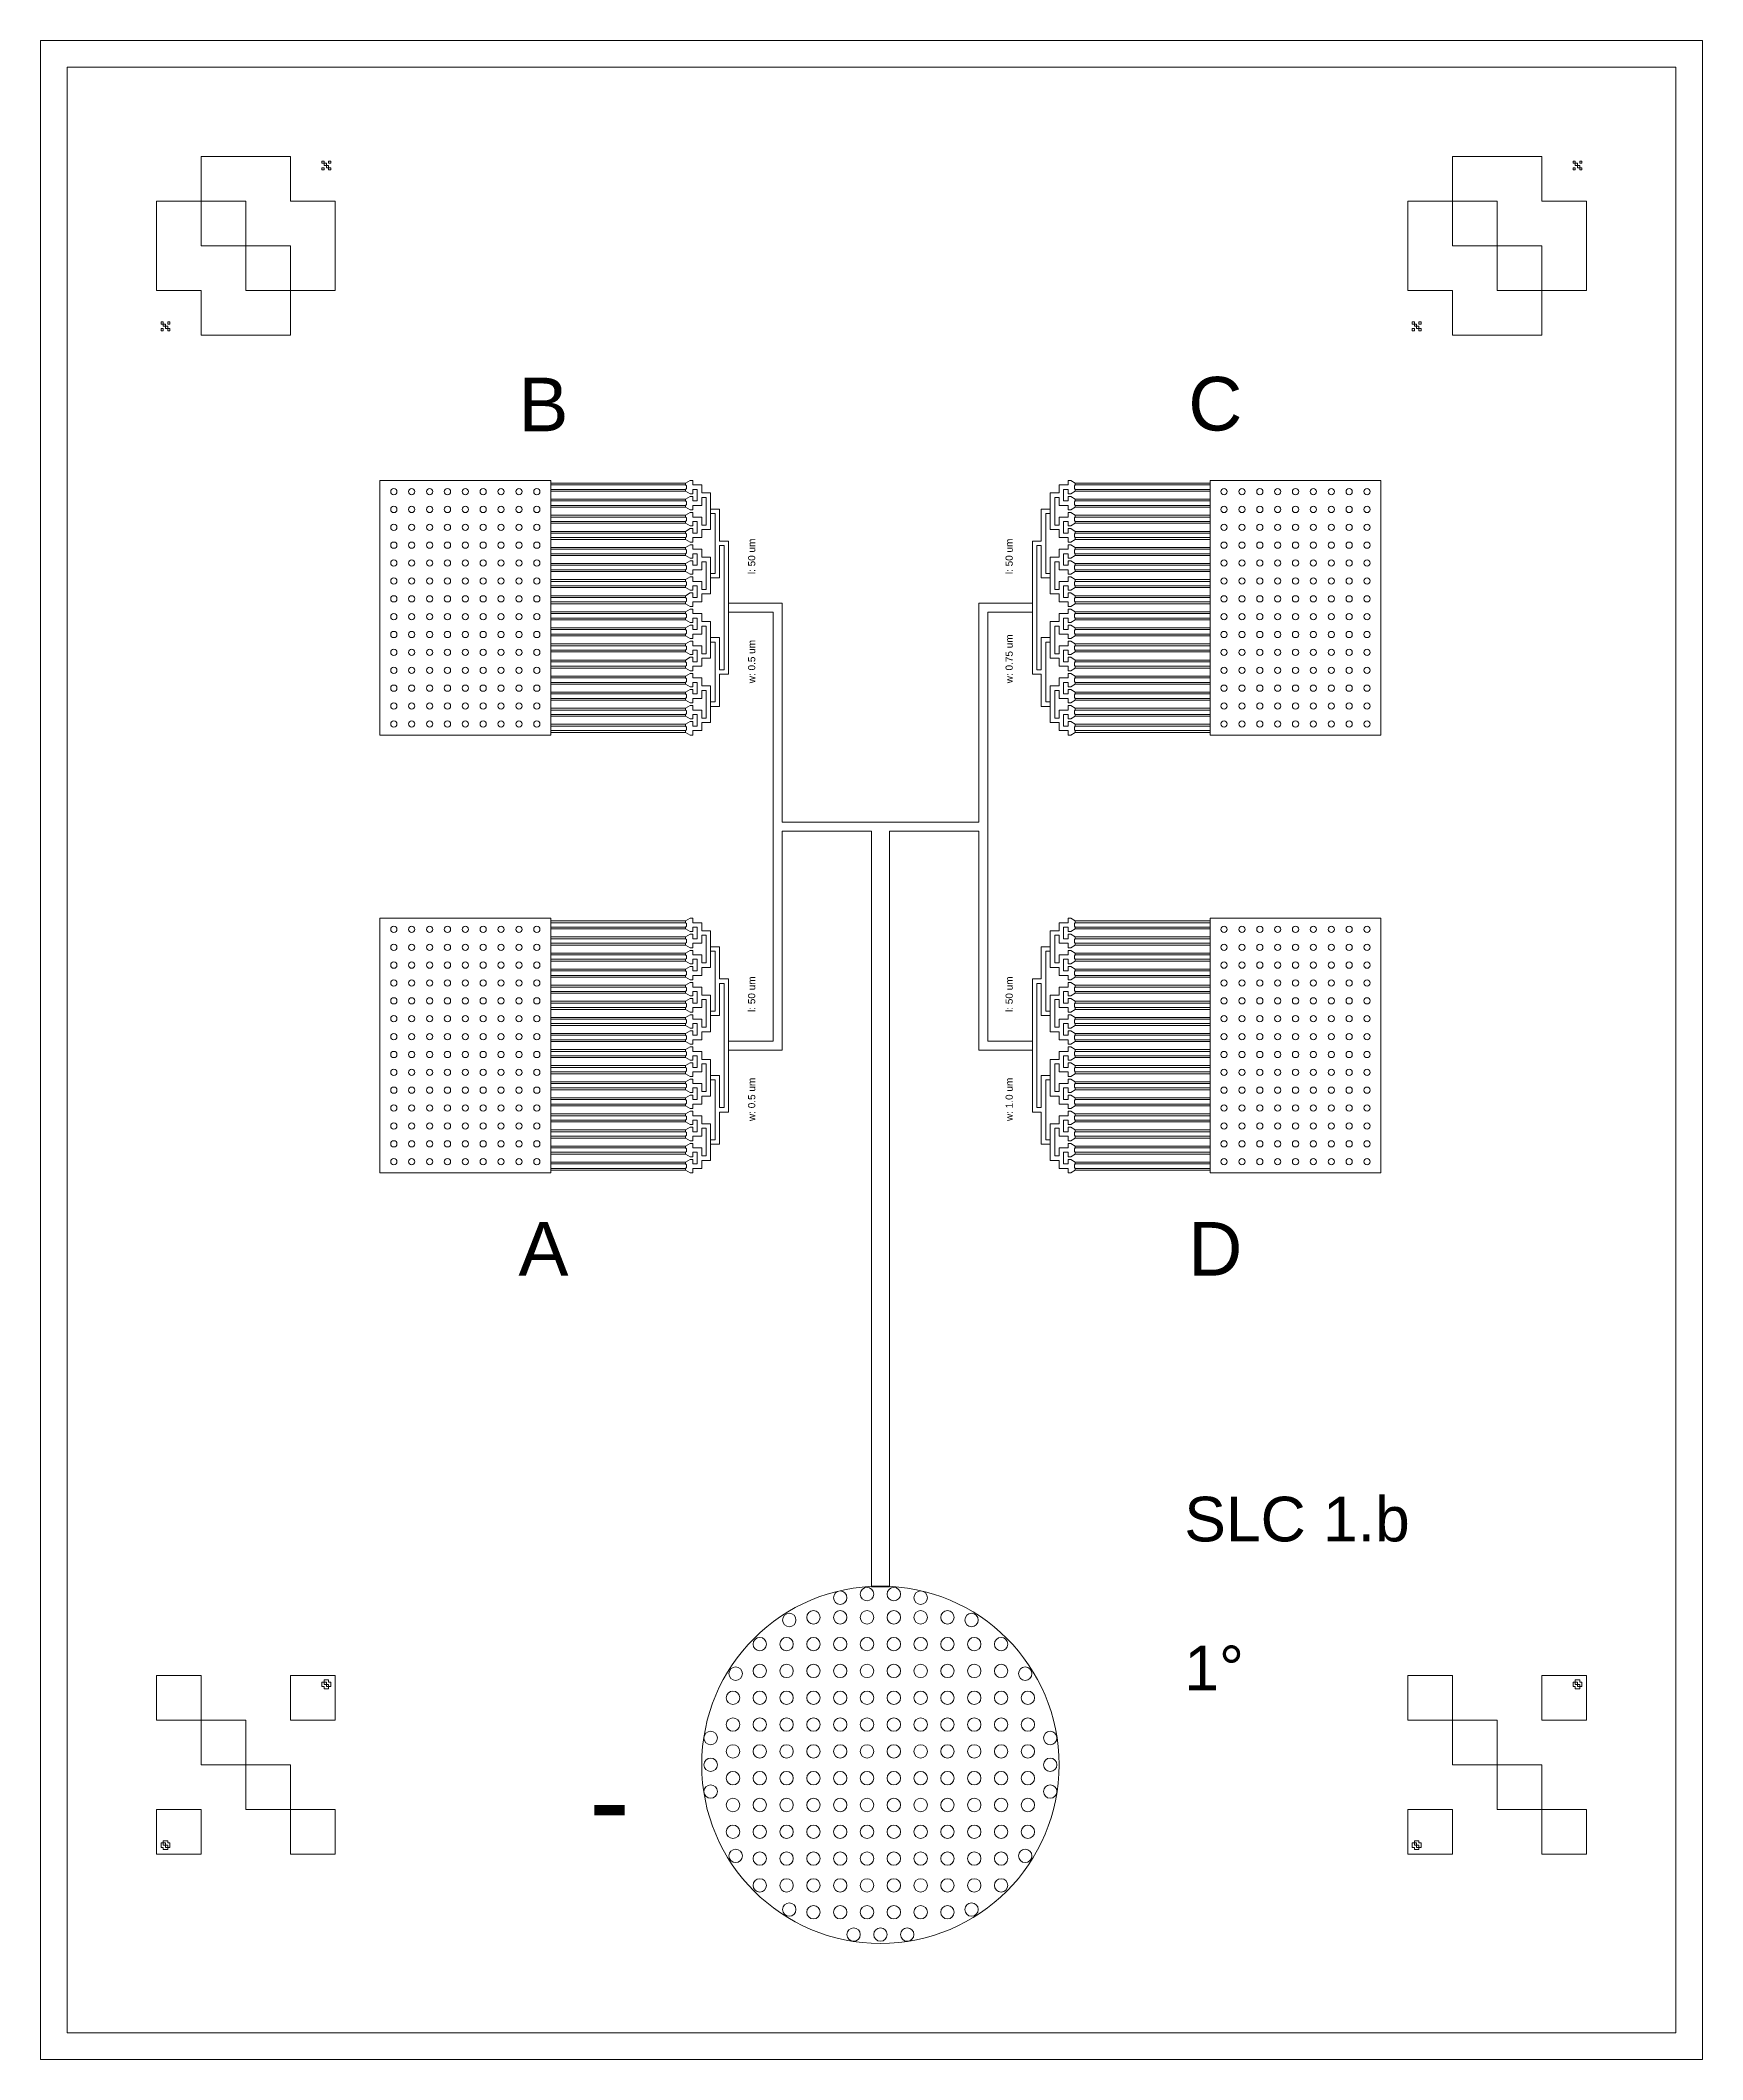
# Model space of a CAD drawing. Extents: x 1000 to 49000, y 2919 to 77300.
# Drawn here: x 5200 to 23800, y 54700 to 77300 of the extents above; entities that cross this region are included whole.
import ezdxf

# ---------------------------------------------------------------- set-up
doc = ezdxf.new("R2010")
doc.units = 13
doc.layers.add('Inner', color=4, linetype='Continuous', lineweight=0, true_color=0x00ffff)
doc.layers.add('Outer', color=1, linetype='Continuous', lineweight=0, true_color=0xff0000)
doc.styles.add('textstyle37', font='')
doc.styles.add('textstyle38', font='')
doc.styles.add('textstyle39', font='')
doc.styles.add('textstyle40', font='')
doc.styles.add('textstyle44', font='')
doc.styles.add('textstyle45', font='')
doc.styles.add('textstyle56', font='')
doc.styles.add('textstyle57', font='')
doc.styles.add('textstyle58', font='')
doc.styles.add('textstyle59', font='')
doc.styles.add('textstyle60', font='')
doc.styles.add('textstyle61', font='')
doc.styles.add('textstyle62', font='')
doc.styles.add('textstyle63', font='')
doc.styles.get('textstyle37').set_extended_font_data('Arial')
doc.styles.get('textstyle38').set_extended_font_data('Arial')
doc.styles.get('textstyle39').set_extended_font_data('Arial')
doc.styles.get('textstyle40').set_extended_font_data('Arial')
doc.styles.get('textstyle44').set_extended_font_data('Arial')
doc.styles.get('textstyle45').set_extended_font_data('Arial')
doc.styles.get('textstyle56').set_extended_font_data('Arial')
doc.styles.get('textstyle57').set_extended_font_data('Arial')
doc.styles.get('textstyle58').set_extended_font_data('Arial')
doc.styles.get('textstyle59').set_extended_font_data('Arial')
doc.styles.get('textstyle60').set_extended_font_data('Arial')
doc.styles.get('textstyle61').set_extended_font_data('Arial')
doc.styles.get('textstyle62').set_extended_font_data('Arial')
doc.styles.get('textstyle63').set_extended_font_data('Arial')

msp = doc.modelspace()

# ---------------------------------------------------------------- texts
at = {"layer": 'Inner'}
for s, insert, char_height, attachment_point, style in [('B', (10550, 72925), 600, 7, 'textstyle63'), ('C', (18650, 72925), 600, 9, 'textstyle45'), ('A', (10550, 63475), 600, 7, 'textstyle62'), ('D', (18650, 63475), 600, 9, 'textstyle44'), ('SLC 1.b\\P\\P1%%d', (18000, 61000), 500, 1, 'textstyle56'), ('-', (11335.88, 58106.28), 1000, 1, 'textstyle57')]:
    msp.add_mtext(s, dxfattribs=dict(at, insert=insert, char_height=char_height, attachment_point=attachment_point, style=style))
at = {"layer": 'Inner', "char_height": 80, "rotation": 90}
for s, insert, attachment_point, style in [('l: 50 um', (13199.89, 71325.86), 7, 'textstyle60'), ('l: 50 um', (16000.11, 71325.86), 1, 'textstyle37'), ('w: 0.5 um', (13200, 70105), 7, 'textstyle61'), ('w: 0.75 um', (16000, 70105), 1, 'textstyle38'), ('l: 50 um', (13199.89, 66425.86), 7, 'textstyle58'), ('l: 50 um', (16000.11, 66425.86), 1, 'textstyle39'), ('w: 0.5 um', (13200, 65205), 7, 'textstyle59'), ('w: 1.0 um', (16000, 65205), 1, 'textstyle40')]:
    msp.add_mtext(s, dxfattribs=dict(at, insert=insert, attachment_point=attachment_point, style=style))

# ---------------------------------------------------------------- linework, layer by layer
at = {"layer": 'Inner'}
for points in [[(5200, 77300), (5200, 54700), (23800, 54700), (23800, 77300), (5200, 77300)], [(8000, 74500), (8000, 75000), (7500, 75000), (7500, 75500), (7000, 75500), (7000, 76000), (8000, 76000), (8000, 75500), (8500, 75500), (8500, 74500), (8000, 74500)], [(8350, 75950), (8350, 75925), (8375, 75925), (8375, 75950), (8350, 75950)], [(8425, 75925), (8425, 75950), (8450, 75950), (8450, 75925), (8425, 75925)], [(22000, 74500), (22000, 75000), (21500, 75000), (21500, 75500), (21000, 75500), (21000, 76000), (22000, 76000), (22000, 75500), (22500, 75500), (22500, 74500), (22000, 74500)], [(22350, 75950), (22350, 75925), (22375, 75925), (22375, 75950), (22350, 75950)], [(22425, 75925), (22425, 75950), (22450, 75950), (22450, 75925), (22425, 75925)], [(8350, 75875), (8375, 75875), (8375, 75850), (8350, 75850), (8350, 75875)], [(8375, 75925), (8375, 75900), (8400, 75900), (8400, 75925), (8375, 75925)], [(8400, 75900), (8425, 75900), (8425, 75875), (8400, 75875), (8400, 75900)], [(8425, 75875), (8425, 75850), (8450, 75850), (8450, 75875), (8425, 75875)], [(22350, 75875), (22375, 75875), (22375, 75850), (22350, 75850), (22350, 75875)], [(22375, 75925), (22375, 75900), (22400, 75900), (22400, 75925), (22375, 75925)], [(22400, 75900), (22425, 75900), (22425, 75875), (22400, 75875), (22400, 75900)], [(22425, 75875), (22425, 75850), (22450, 75850), (22450, 75875), (22425, 75875)], [(8000, 74500), (8000, 74000), (7000, 74000), (7000, 74500), (6500, 74500), (6500, 75500), (7000, 75500), (7000, 75000), (7500, 75000), (7500, 74500), (8000, 74500)], [(22000, 74500), (22000, 74000), (21000, 74000), (21000, 74500), (20500, 74500), (20500, 75500), (21000, 75500), (21000, 75000), (21500, 75000), (21500, 74500), (22000, 74500)], [(6550, 74150), (6550, 74125), (6575, 74125), (6575, 74150), (6550, 74150)], [(6625, 74125), (6625, 74150), (6650, 74150), (6650, 74125), (6625, 74125)], [(20550, 74150), (20550, 74125), (20575, 74125), (20575, 74150), (20550, 74150)], [(20625, 74125), (20625, 74150), (20650, 74150), (20650, 74125), (20625, 74125)], [(6550, 74075), (6575, 74075), (6575, 74050), (6550, 74050), (6550, 74075)], [(6575, 74125), (6575, 74100), (6600, 74100), (6600, 74125), (6575, 74125)], [(6600, 74100), (6625, 74100), (6625, 74075), (6600, 74075), (6600, 74100)], [(6625, 74075), (6625, 74050), (6650, 74050), (6650, 74075), (6625, 74075)], [(20550, 74075), (20575, 74075), (20575, 74050), (20550, 74050), (20550, 74075)], [(20575, 74125), (20575, 74100), (20600, 74100), (20600, 74125), (20575, 74125)], [(20600, 74100), (20625, 74100), (20625, 74075), (20600, 74075), (20600, 74100)], [(20625, 74075), (20625, 74050), (20650, 74050), (20650, 74075), (20625, 74075)], [(10910, 69525), (10910, 72375), (9000, 72375), (9000, 69525), (10910, 69525)], [(12420, 72325), (12420, 72345), (10910, 72345), (10910, 72325), (12420, 72325)], [(12420, 72345), (12420, 72325), (12430, 72315), (12430, 72285), (12420, 72275), (12420, 72255), (12470, 72225), (12500, 72225), (12500, 72275), (12550, 72275), (12550, 72145), (12500, 72145), (12500, 72195), (12470, 72195), (12420, 72165), (12420, 72145), (12430, 72135), (12430, 72105), (12420, 72095), (12420, 72075), (12470, 72045), (12500, 72045), (12500, 72095), (12600, 72095), (12600, 72185), (12650, 72185), (12650, 71875), (12600, 71875), (12600, 71965), (12500, 71965), (12500, 72015), (12470, 72015), (12420, 71985), (12420, 71965), (12430, 71955), (12430, 71925), (12420, 71915), (12420, 71895), (12470, 71865), (12500, 71865), (12500, 71915), (12550, 71915), (12550, 71785), (12500, 71785), (12500, 71835), (12470, 71835), (12420, 71805), (12420, 71785), (12430, 71775), (12430, 71745), (12420, 71735), (12420, 71715), (12470, 71685), (12500, 71685), (12500, 71735), (12600, 71735), (12600, 71825), (12700, 71825), (12700, 72005), (12700, 72055), (12700, 72235), (12600, 72235), (12600, 72325), (12500, 72325), (12500, 72375), (12470, 72375), (12420, 72345)], [(16780, 72345), (16780, 72325), (16770, 72315), (16770, 72285), (16780, 72275), (16780, 72255), (16730, 72225), (16700, 72225), (16700, 72275), (16650, 72275), (16650, 72145), (16700, 72145), (16700, 72195), (16730, 72195), (16780, 72165), (16780, 72145), (16770, 72135), (16770, 72105), (16780, 72095), (16780, 72075), (16730, 72045), (16700, 72045), (16700, 72095), (16600, 72095), (16600, 72185), (16550, 72185), (16550, 71875), (16600, 71875), (16600, 71965), (16700, 71965), (16700, 72015), (16730, 72015), (16780, 71985), (16780, 71965), (16770, 71955), (16770, 71925), (16780, 71915), (16780, 71895), (16730, 71865), (16700, 71865), (16700, 71915), (16650, 71915), (16650, 71785), (16700, 71785), (16700, 71835), (16730, 71835), (16780, 71805), (16780, 71785), (16770, 71775), (16770, 71745), (16780, 71735), (16780, 71715), (16730, 71685), (16700, 71685), (16700, 71735), (16600, 71735), (16600, 71825), (16500, 71825), (16500, 72005), (16500, 72055), (16500, 72235), (16600, 72235), (16600, 72325), (16700, 72325), (16700, 72375), (16730, 72375), (16780, 72345)], [(16780, 72325), (16780, 72345), (18290, 72345), (18290, 72325), (16780, 72325)], [(18290, 69525), (18290, 72375), (20200, 72375), (20200, 69525), (18290, 69525)], [(12420, 72275), (12420, 72255), (10910, 72255), (10910, 72275), (12420, 72275)], [(12420, 72145), (12420, 72165), (10910, 72165), (10910, 72145), (12420, 72145)], [(12420, 72095), (12420, 72075), (10910, 72075), (10910, 72095), (12420, 72095)], [(16780, 72275), (16780, 72255), (18290, 72255), (18290, 72275), (16780, 72275)], [(16780, 72145), (16780, 72165), (18290, 72165), (18290, 72145), (16780, 72145)], [(16780, 72095), (16780, 72075), (18290, 72075), (18290, 72095), (16780, 72095)], [(12420, 71965), (12420, 71985), (10910, 71985), (10910, 71965), (12420, 71965)], [(12420, 71915), (12420, 71895), (10910, 71895), (10910, 71915), (12420, 71915)], [(12700, 69845), (12700, 69895), (12750, 69895), (12750, 70565), (12700, 70565), (12700, 70615), (12800, 70615), (12800, 70255), (12850, 70255), (12850, 71645), (12800, 71645), (12800, 71285), (12700, 71285), (12700, 71335), (12750, 71335), (12750, 72005), (12700, 72005), (12700, 72055), (12800, 72055), (12800, 71695), (12900, 71695), (12900, 70205), (12800, 70205), (12800, 69845), (12700, 69845)], [(16500, 69845), (16500, 69895), (16450, 69895), (16450, 70565), (16500, 70565), (16500, 70615), (16400, 70615), (16400, 70255), (16350, 70255), (16350, 71645), (16400, 71645), (16400, 71285), (16500, 71285), (16500, 71335), (16450, 71335), (16450, 72005), (16500, 72005), (16500, 72055), (16400, 72055), (16400, 71695), (16300, 71695), (16300, 70205), (16400, 70205), (16400, 69845), (16500, 69845)], [(16780, 71965), (16780, 71985), (18290, 71985), (18290, 71965), (16780, 71965)], [(16780, 71915), (16780, 71895), (18290, 71895), (18290, 71915), (16780, 71915)], [(12420, 71785), (12420, 71805), (10910, 71805), (10910, 71785), (12420, 71785)], [(12420, 71735), (12420, 71715), (10910, 71715), (10910, 71735), (12420, 71735)], [(12420, 71625), (12420, 71605), (12430, 71595), (12430, 71565), (12420, 71555), (12420, 71535), (12470, 71505), (12500, 71505), (12500, 71555), (12550, 71555), (12550, 71425), (12500, 71425), (12500, 71475), (12470, 71475), (12420, 71445), (12420, 71425), (12430, 71415), (12430, 71385), (12420, 71375), (12420, 71355), (12470, 71325), (12500, 71325), (12500, 71375), (12600, 71375), (12600, 71465), (12650, 71465), (12650, 71155), (12600, 71155), (12600, 71245), (12500, 71245), (12500, 71295), (12470, 71295), (12420, 71265), (12420, 71245), (12430, 71235), (12430, 71205), (12420, 71195), (12420, 71175), (12470, 71145), (12500, 71145), (12500, 71195), (12550, 71195), (12550, 71065), (12500, 71065), (12500, 71115), (12470, 71115), (12420, 71085), (12420, 71065), (12430, 71055), (12430, 71025), (12420, 71015), (12420, 70995), (12470, 70965), (12500, 70965), (12500, 71015), (12600, 71015), (12600, 71105), (12700, 71105), (12700, 71285), (12700, 71335), (12700, 71515), (12600, 71515), (12600, 71605), (12500, 71605), (12500, 71655), (12470, 71655), (12420, 71625)], [(16780, 71625), (16780, 71605), (16770, 71595), (16770, 71565), (16780, 71555), (16780, 71535), (16730, 71505), (16700, 71505), (16700, 71555), (16650, 71555), (16650, 71425), (16700, 71425), (16700, 71475), (16730, 71475), (16780, 71445), (16780, 71425), (16770, 71415), (16770, 71385), (16780, 71375), (16780, 71355), (16730, 71325), (16700, 71325), (16700, 71375), (16600, 71375), (16600, 71465), (16550, 71465), (16550, 71155), (16600, 71155), (16600, 71245), (16700, 71245), (16700, 71295), (16730, 71295), (16780, 71265), (16780, 71245), (16770, 71235), (16770, 71205), (16780, 71195), (16780, 71175), (16730, 71145), (16700, 71145), (16700, 71195), (16650, 71195), (16650, 71065), (16700, 71065), (16700, 71115), (16730, 71115), (16780, 71085), (16780, 71065), (16770, 71055), (16770, 71025), (16780, 71015), (16780, 70995), (16730, 70965), (16700, 70965), (16700, 71015), (16600, 71015), (16600, 71105), (16500, 71105), (16500, 71285), (16500, 71335), (16500, 71515), (16600, 71515), (16600, 71605), (16700, 71605), (16700, 71655), (16730, 71655), (16780, 71625)], [(16780, 71785), (16780, 71805), (18290, 71805), (18290, 71785), (16780, 71785)], [(16780, 71735), (16780, 71715), (18290, 71715), (18290, 71735), (16780, 71735)], [(12420, 71605), (12420, 71625), (10910, 71625), (10910, 71605), (12420, 71605)], [(12420, 71555), (12420, 71535), (10910, 71535), (10910, 71555), (12420, 71555)], [(12420, 71425), (12420, 71445), (10910, 71445), (10910, 71425), (12420, 71425)], [(16780, 71605), (16780, 71625), (18290, 71625), (18290, 71605), (16780, 71605)], [(16780, 71555), (16780, 71535), (18290, 71535), (18290, 71555), (16780, 71555)], [(16780, 71425), (16780, 71445), (18290, 71445), (18290, 71425), (16780, 71425)], [(12420, 71375), (12420, 71355), (10910, 71355), (10910, 71375), (12420, 71375)], [(12420, 71245), (12420, 71265), (10910, 71265), (10910, 71245), (12420, 71245)], [(12420, 71195), (12420, 71175), (10910, 71175), (10910, 71195), (12420, 71195)], [(16780, 71375), (16780, 71355), (18290, 71355), (18290, 71375), (16780, 71375)], [(16780, 71245), (16780, 71265), (18290, 71265), (18290, 71245), (16780, 71245)], [(16780, 71195), (16780, 71175), (18290, 71175), (18290, 71195), (16780, 71195)], [(12420, 71065), (12420, 71085), (10910, 71085), (10910, 71065), (12420, 71065)], [(12420, 71015), (12420, 70995), (10910, 70995), (10910, 71015), (12420, 71015)], [(15700, 71000), (15700, 68550), (13500, 68550), (13500, 71000), (12900, 71000), (12900, 70900), (13400, 70900), (13400, 66100), (12900, 66100), (12900, 66000), (13500, 66000), (13500, 68450), (14500, 68450), (14500, 59990), (14700, 59990), (14700, 68450), (15700, 68450), (15700, 66000), (16300, 66000), (16300, 66100), (15800, 66100), (15800, 70900), (16300, 70900), (16300, 71000), (15700, 71000)], [(16780, 71065), (16780, 71085), (18290, 71085), (18290, 71065), (16780, 71065)], [(16780, 71015), (16780, 70995), (18290, 70995), (18290, 71015), (16780, 71015)], [(12420, 70885), (12420, 70905), (10910, 70905), (10910, 70885), (12420, 70885)], [(12420, 70835), (12420, 70815), (10910, 70815), (10910, 70835), (12420, 70835)], [(12420, 70905), (12420, 70885), (12430, 70875), (12430, 70845), (12420, 70835), (12420, 70815), (12470, 70785), (12500, 70785), (12500, 70835), (12550, 70835), (12550, 70705), (12500, 70705), (12500, 70755), (12470, 70755), (12420, 70725), (12420, 70705), (12430, 70695), (12430, 70665), (12420, 70655), (12420, 70635), (12470, 70605), (12500, 70605), (12500, 70655), (12600, 70655), (12600, 70745), (12650, 70745), (12650, 70435), (12600, 70435), (12600, 70525), (12500, 70525), (12500, 70575), (12470, 70575), (12420, 70545), (12420, 70525), (12430, 70515), (12430, 70485), (12420, 70475), (12420, 70455), (12470, 70425), (12500, 70425), (12500, 70475), (12550, 70475), (12550, 70345), (12500, 70345), (12500, 70395), (12470, 70395), (12420, 70365), (12420, 70345), (12430, 70335), (12430, 70305), (12420, 70295), (12420, 70275), (12470, 70245), (12500, 70245), (12500, 70295), (12600, 70295), (12600, 70385), (12700, 70385), (12700, 70565), (12700, 70615), (12700, 70795), (12600, 70795), (12600, 70885), (12500, 70885), (12500, 70935), (12470, 70935), (12420, 70905)], [(16780, 70905), (16780, 70885), (16770, 70875), (16770, 70845), (16780, 70835), (16780, 70815), (16730, 70785), (16700, 70785), (16700, 70835), (16650, 70835), (16650, 70705), (16700, 70705), (16700, 70755), (16730, 70755), (16780, 70725), (16780, 70705), (16770, 70695), (16770, 70665), (16780, 70655), (16780, 70635), (16730, 70605), (16700, 70605), (16700, 70655), (16600, 70655), (16600, 70745), (16550, 70745), (16550, 70435), (16600, 70435), (16600, 70525), (16700, 70525), (16700, 70575), (16730, 70575), (16780, 70545), (16780, 70525), (16770, 70515), (16770, 70485), (16780, 70475), (16780, 70455), (16730, 70425), (16700, 70425), (16700, 70475), (16650, 70475), (16650, 70345), (16700, 70345), (16700, 70395), (16730, 70395), (16780, 70365), (16780, 70345), (16770, 70335), (16770, 70305), (16780, 70295), (16780, 70275), (16730, 70245), (16700, 70245), (16700, 70295), (16600, 70295), (16600, 70385), (16500, 70385), (16500, 70565), (16500, 70615), (16500, 70795), (16600, 70795), (16600, 70885), (16700, 70885), (16700, 70935), (16730, 70935), (16780, 70905)], [(16780, 70885), (16780, 70905), (18290, 70905), (18290, 70885), (16780, 70885)], [(16780, 70835), (16780, 70815), (18290, 70815), (18290, 70835), (16780, 70835)], [(12420, 70705), (12420, 70725), (10910, 70725), (10910, 70705), (12420, 70705)], [(12420, 70655), (12420, 70635), (10910, 70635), (10910, 70655), (12420, 70655)], [(12420, 70525), (12420, 70545), (10910, 70545), (10910, 70525), (12420, 70525)], [(16780, 70705), (16780, 70725), (18290, 70725), (18290, 70705), (16780, 70705)], [(16780, 70655), (16780, 70635), (18290, 70635), (18290, 70655), (16780, 70655)], [(16780, 70525), (16780, 70545), (18290, 70545), (18290, 70525), (16780, 70525)], [(12420, 70475), (12420, 70455), (10910, 70455), (10910, 70475), (12420, 70475)], [(12420, 70345), (12420, 70365), (10910, 70365), (10910, 70345), (12420, 70345)], [(12420, 70295), (12420, 70275), (10910, 70275), (10910, 70295), (12420, 70295)], [(16780, 70475), (16780, 70455), (18290, 70455), (18290, 70475), (16780, 70475)], [(16780, 70345), (16780, 70365), (18290, 70365), (18290, 70345), (16780, 70345)], [(16780, 70295), (16780, 70275), (18290, 70275), (18290, 70295), (16780, 70295)], [(12420, 70165), (12420, 70185), (10910, 70185), (10910, 70165), (12420, 70165)], [(12420, 70115), (12420, 70095), (10910, 70095), (10910, 70115), (12420, 70115)], [(12420, 70185), (12420, 70165), (12430, 70155), (12430, 70125), (12420, 70115), (12420, 70095), (12470, 70065), (12500, 70065), (12500, 70115), (12550, 70115), (12550, 69985), (12500, 69985), (12500, 70035), (12470, 70035), (12420, 70005), (12420, 69985), (12430, 69975), (12430, 69945), (12420, 69935), (12420, 69915), (12470, 69885), (12500, 69885), (12500, 69935), (12600, 69935), (12600, 70025), (12650, 70025), (12650, 69715), (12600, 69715), (12600, 69805), (12500, 69805), (12500, 69855), (12470, 69855), (12420, 69825), (12420, 69805), (12430, 69795), (12430, 69765), (12420, 69755), (12420, 69735), (12470, 69705), (12500, 69705), (12500, 69755), (12550, 69755), (12550, 69625), (12500, 69625), (12500, 69675), (12470, 69675), (12420, 69645), (12420, 69625), (12430, 69615), (12430, 69585), (12420, 69575), (12420, 69555), (12470, 69525), (12500, 69525), (12500, 69575), (12600, 69575), (12600, 69665), (12700, 69665), (12700, 69845), (12700, 69895), (12700, 70075), (12600, 70075), (12600, 70165), (12500, 70165), (12500, 70215), (12470, 70215), (12420, 70185)], [(16780, 70185), (16780, 70165), (16770, 70155), (16770, 70125), (16780, 70115), (16780, 70095), (16730, 70065), (16700, 70065), (16700, 70115), (16650, 70115), (16650, 69985), (16700, 69985), (16700, 70035), (16730, 70035), (16780, 70005), (16780, 69985), (16770, 69975), (16770, 69945), (16780, 69935), (16780, 69915), (16730, 69885), (16700, 69885), (16700, 69935), (16600, 69935), (16600, 70025), (16550, 70025), (16550, 69715), (16600, 69715), (16600, 69805), (16700, 69805), (16700, 69855), (16730, 69855), (16780, 69825), (16780, 69805), (16770, 69795), (16770, 69765), (16780, 69755), (16780, 69735), (16730, 69705), (16700, 69705), (16700, 69755), (16650, 69755), (16650, 69625), (16700, 69625), (16700, 69675), (16730, 69675), (16780, 69645), (16780, 69625), (16770, 69615), (16770, 69585), (16780, 69575), (16780, 69555), (16730, 69525), (16700, 69525), (16700, 69575), (16600, 69575), (16600, 69665), (16500, 69665), (16500, 69845), (16500, 69895), (16500, 70075), (16600, 70075), (16600, 70165), (16700, 70165), (16700, 70215), (16730, 70215), (16780, 70185)], [(16780, 70165), (16780, 70185), (18290, 70185), (18290, 70165), (16780, 70165)], [(16780, 70115), (16780, 70095), (18290, 70095), (18290, 70115), (16780, 70115)], [(12420, 69985), (12420, 70005), (10910, 70005), (10910, 69985), (12420, 69985)], [(12420, 69935), (12420, 69915), (10910, 69915), (10910, 69935), (12420, 69935)], [(16780, 69985), (16780, 70005), (18290, 70005), (18290, 69985), (16780, 69985)], [(16780, 69935), (16780, 69915), (18290, 69915), (18290, 69935), (16780, 69935)], [(12420, 69805), (12420, 69825), (10910, 69825), (10910, 69805), (12420, 69805)], [(12420, 69755), (12420, 69735), (10910, 69735), (10910, 69755), (12420, 69755)], [(12420, 69625), (12420, 69645), (10910, 69645), (10910, 69625), (12420, 69625)], [(16780, 69805), (16780, 69825), (18290, 69825), (18290, 69805), (16780, 69805)], [(16780, 69755), (16780, 69735), (18290, 69735), (18290, 69755), (16780, 69755)], [(16780, 69625), (16780, 69645), (18290, 69645), (18290, 69625), (16780, 69625)], [(12420, 69575), (12420, 69555), (10910, 69555), (10910, 69575), (12420, 69575)], [(16780, 69575), (16780, 69555), (18290, 69555), (18290, 69575), (16780, 69575)], [(10910, 64625), (10910, 67475), (9000, 67475), (9000, 64625), (10910, 64625)], [(12420, 67425), (12420, 67445), (10910, 67445), (10910, 67425), (12420, 67425)], [(12420, 67375), (12420, 67355), (10910, 67355), (10910, 67375), (12420, 67375)], [(12420, 67445), (12420, 67425), (12430, 67415), (12430, 67385), (12420, 67375), (12420, 67355), (12470, 67325), (12500, 67325), (12500, 67375), (12550, 67375), (12550, 67245), (12500, 67245), (12500, 67295), (12470, 67295), (12420, 67265), (12420, 67245), (12430, 67235), (12430, 67205), (12420, 67195), (12420, 67175), (12470, 67145), (12500, 67145), (12500, 67195), (12600, 67195), (12600, 67285), (12650, 67285), (12650, 66975), (12600, 66975), (12600, 67065), (12500, 67065), (12500, 67115), (12470, 67115), (12420, 67085), (12420, 67065), (12430, 67055), (12430, 67025), (12420, 67015), (12420, 66995), (12470, 66965), (12500, 66965), (12500, 67015), (12550, 67015), (12550, 66885), (12500, 66885), (12500, 66935), (12470, 66935), (12420, 66905), (12420, 66885), (12430, 66875), (12430, 66845), (12420, 66835), (12420, 66815), (12470, 66785), (12500, 66785), (12500, 66835), (12600, 66835), (12600, 66925), (12700, 66925), (12700, 67105), (12700, 67155), (12700, 67335), (12600, 67335), (12600, 67425), (12500, 67425), (12500, 67475), (12470, 67475), (12420, 67445)], [(16780, 67445), (16780, 67425), (16770, 67415), (16770, 67385), (16780, 67375), (16780, 67355), (16730, 67325), (16700, 67325), (16700, 67375), (16650, 67375), (16650, 67245), (16700, 67245), (16700, 67295), (16730, 67295), (16780, 67265), (16780, 67245), (16770, 67235), (16770, 67205), (16780, 67195), (16780, 67175), (16730, 67145), (16700, 67145), (16700, 67195), (16600, 67195), (16600, 67285), (16550, 67285), (16550, 66975), (16600, 66975), (16600, 67065), (16700, 67065), (16700, 67115), (16730, 67115), (16780, 67085), (16780, 67065), (16770, 67055), (16770, 67025), (16780, 67015), (16780, 66995), (16730, 66965), (16700, 66965), (16700, 67015), (16650, 67015), (16650, 66885), (16700, 66885), (16700, 66935), (16730, 66935), (16780, 66905), (16780, 66885), (16770, 66875), (16770, 66845), (16780, 66835), (16780, 66815), (16730, 66785), (16700, 66785), (16700, 66835), (16600, 66835), (16600, 66925), (16500, 66925), (16500, 67105), (16500, 67155), (16500, 67335), (16600, 67335), (16600, 67425), (16700, 67425), (16700, 67475), (16730, 67475), (16780, 67445)], [(16780, 67425), (18290, 67425), (18290, 67445), (16780, 67445), (16780, 67425)], [(16780, 67355), (18290, 67355), (18290, 67375), (16780, 67375), (16780, 67355)], [(18290, 64625), (18290, 67475), (20200, 67475), (20200, 64625), (18290, 64625)], [(12420, 67245), (12420, 67265), (10910, 67265), (10910, 67245), (12420, 67245)], [(12420, 67195), (12420, 67175), (10910, 67175), (10910, 67195), (12420, 67195)], [(12700, 64945), (12700, 64995), (12750, 64995), (12750, 65665), (12700, 65665), (12700, 65715), (12800, 65715), (12800, 65355), (12850, 65355), (12850, 66745), (12800, 66745), (12800, 66385), (12700, 66385), (12700, 66435), (12750, 66435), (12750, 67105), (12700, 67105), (12700, 67155), (12800, 67155), (12800, 66795), (12900, 66795), (12900, 65305), (12800, 65305), (12800, 64945), (12700, 64945)], [(16500, 64945), (16500, 64995), (16450, 64995), (16450, 65665), (16500, 65665), (16500, 65715), (16400, 65715), (16400, 65355), (16350, 65355), (16350, 66745), (16400, 66745), (16400, 66385), (16500, 66385), (16500, 66435), (16450, 66435), (16450, 67105), (16500, 67105), (16500, 67155), (16400, 67155), (16400, 66795), (16300, 66795), (16300, 65305), (16400, 65305), (16400, 64945), (16500, 64945)], [(16780, 67245), (18290, 67245), (18290, 67265), (16780, 67265), (16780, 67245)], [(16780, 67175), (18290, 67175), (18290, 67195), (16780, 67195), (16780, 67175)], [(12420, 67065), (12420, 67085), (10910, 67085), (10910, 67065), (12420, 67065)], [(12420, 67015), (12420, 66995), (10910, 66995), (10910, 67015), (12420, 67015)], [(12420, 66885), (12420, 66905), (10910, 66905), (10910, 66885), (12420, 66885)], [(16780, 67065), (18290, 67065), (18290, 67085), (16780, 67085), (16780, 67065)], [(16780, 66995), (18290, 66995), (18290, 67015), (16780, 67015), (16780, 66995)], [(16780, 66885), (18290, 66885), (18290, 66905), (16780, 66905), (16780, 66885)], [(12420, 66835), (12420, 66815), (10910, 66815), (10910, 66835), (12420, 66835)], [(12420, 66705), (12420, 66725), (10910, 66725), (10910, 66705), (12420, 66705)], [(12420, 66725), (12420, 66705), (12430, 66695), (12430, 66665), (12420, 66655), (12420, 66635), (12470, 66605), (12500, 66605), (12500, 66655), (12550, 66655), (12550, 66525), (12500, 66525), (12500, 66575), (12470, 66575), (12420, 66545), (12420, 66525), (12430, 66515), (12430, 66485), (12420, 66475), (12420, 66455), (12470, 66425), (12500, 66425), (12500, 66475), (12600, 66475), (12600, 66565), (12650, 66565), (12650, 66255), (12600, 66255), (12600, 66345), (12500, 66345), (12500, 66395), (12470, 66395), (12420, 66365), (12420, 66345), (12430, 66335), (12430, 66305), (12420, 66295), (12420, 66275), (12470, 66245), (12500, 66245), (12500, 66295), (12550, 66295), (12550, 66165), (12500, 66165), (12500, 66215), (12470, 66215), (12420, 66185), (12420, 66165), (12430, 66155), (12430, 66125), (12420, 66115), (12420, 66095), (12470, 66065), (12500, 66065), (12500, 66115), (12600, 66115), (12600, 66205), (12700, 66205), (12700, 66385), (12700, 66435), (12700, 66615), (12600, 66615), (12600, 66705), (12500, 66705), (12500, 66755), (12470, 66755), (12420, 66725)], [(16780, 66725), (16780, 66705), (16770, 66695), (16770, 66665), (16780, 66655), (16780, 66635), (16730, 66605), (16700, 66605), (16700, 66655), (16650, 66655), (16650, 66525), (16700, 66525), (16700, 66575), (16730, 66575), (16780, 66545), (16780, 66525), (16770, 66515), (16770, 66485), (16780, 66475), (16780, 66455), (16730, 66425), (16700, 66425), (16700, 66475), (16600, 66475), (16600, 66565), (16550, 66565), (16550, 66255), (16600, 66255), (16600, 66345), (16700, 66345), (16700, 66395), (16730, 66395), (16780, 66365), (16780, 66345), (16770, 66335), (16770, 66305), (16780, 66295), (16780, 66275), (16730, 66245), (16700, 66245), (16700, 66295), (16650, 66295), (16650, 66165), (16700, 66165), (16700, 66215), (16730, 66215), (16780, 66185), (16780, 66165), (16770, 66155), (16770, 66125), (16780, 66115), (16780, 66095), (16730, 66065), (16700, 66065), (16700, 66115), (16600, 66115), (16600, 66205), (16500, 66205), (16500, 66385), (16500, 66435), (16500, 66615), (16600, 66615), (16600, 66705), (16700, 66705), (16700, 66755), (16730, 66755), (16780, 66725)], [(16780, 66815), (18290, 66815), (18290, 66835), (16780, 66835), (16780, 66815)], [(16780, 66705), (18290, 66705), (18290, 66725), (16780, 66725), (16780, 66705)], [(12420, 66655), (12420, 66635), (10910, 66635), (10910, 66655), (12420, 66655)], [(12420, 66525), (12420, 66545), (10910, 66545), (10910, 66525), (12420, 66525)], [(12420, 66475), (12420, 66455), (10910, 66455), (10910, 66475), (12420, 66475)], [(16780, 66635), (18290, 66635), (18290, 66655), (16780, 66655), (16780, 66635)], [(16780, 66525), (18290, 66525), (18290, 66545), (16780, 66545), (16780, 66525)], [(16780, 66455), (18290, 66455), (18290, 66475), (16780, 66475), (16780, 66455)], [(12420, 66345), (12420, 66365), (10910, 66365), (10910, 66345), (12420, 66345)], [(12420, 66295), (12420, 66275), (10910, 66275), (10910, 66295), (12420, 66295)], [(16780, 66345), (18290, 66345), (18290, 66365), (16780, 66365), (16780, 66345)], [(16780, 66275), (18290, 66275), (18290, 66295), (16780, 66295), (16780, 66275)], [(12420, 66165), (12420, 66185), (10910, 66185), (10910, 66165), (12420, 66165)], [(12420, 66115), (12420, 66095), (10910, 66095), (10910, 66115), (12420, 66115)], [(12420, 65985), (12420, 66005), (10910, 66005), (10910, 65985), (12420, 65985)], [(12420, 66005), (12420, 65985), (12430, 65975), (12430, 65945), (12420, 65935), (12420, 65915), (12470, 65885), (12500, 65885), (12500, 65935), (12550, 65935), (12550, 65805), (12500, 65805), (12500, 65855), (12470, 65855), (12420, 65825), (12420, 65805), (12430, 65795), (12430, 65765), (12420, 65755), (12420, 65735), (12470, 65705), (12500, 65705), (12500, 65755), (12600, 65755), (12600, 65845), (12650, 65845), (12650, 65535), (12600, 65535), (12600, 65625), (12500, 65625), (12500, 65675), (12470, 65675), (12420, 65645), (12420, 65625), (12430, 65615), (12430, 65585), (12420, 65575), (12420, 65555), (12470, 65525), (12500, 65525), (12500, 65575), (12550, 65575), (12550, 65445), (12500, 65445), (12500, 65495), (12470, 65495), (12420, 65465), (12420, 65445), (12430, 65435), (12430, 65405), (12420, 65395), (12420, 65375), (12470, 65345), (12500, 65345), (12500, 65395), (12600, 65395), (12600, 65485), (12700, 65485), (12700, 65665), (12700, 65715), (12700, 65895), (12600, 65895), (12600, 65985), (12500, 65985), (12500, 66035), (12470, 66035), (12420, 66005)], [(16780, 66005), (16780, 65985), (16770, 65975), (16770, 65945), (16780, 65935), (16780, 65915), (16730, 65885), (16700, 65885), (16700, 65935), (16650, 65935), (16650, 65805), (16700, 65805), (16700, 65855), (16730, 65855), (16780, 65825), (16780, 65805), (16770, 65795), (16770, 65765), (16780, 65755), (16780, 65735), (16730, 65705), (16700, 65705), (16700, 65755), (16600, 65755), (16600, 65845), (16550, 65845), (16550, 65535), (16600, 65535), (16600, 65625), (16700, 65625), (16700, 65675), (16730, 65675), (16780, 65645), (16780, 65625), (16770, 65615), (16770, 65585), (16780, 65575), (16780, 65555), (16730, 65525), (16700, 65525), (16700, 65575), (16650, 65575), (16650, 65445), (16700, 65445), (16700, 65495), (16730, 65495), (16780, 65465), (16780, 65445), (16770, 65435), (16770, 65405), (16780, 65395), (16780, 65375), (16730, 65345), (16700, 65345), (16700, 65395), (16600, 65395), (16600, 65485), (16500, 65485), (16500, 65665), (16500, 65715), (16500, 65895), (16600, 65895), (16600, 65985), (16700, 65985), (16700, 66035), (16730, 66035), (16780, 66005)], [(16780, 66165), (18290, 66165), (18290, 66185), (16780, 66185), (16780, 66165)], [(16780, 66095), (18290, 66095), (18290, 66115), (16780, 66115), (16780, 66095)], [(16780, 65985), (18290, 65985), (18290, 66005), (16780, 66005), (16780, 65985)], [(12420, 65935), (12420, 65915), (10910, 65915), (10910, 65935), (12420, 65935)], [(12420, 65805), (12420, 65825), (10910, 65825), (10910, 65805), (12420, 65805)], [(16780, 65915), (18290, 65915), (18290, 65935), (16780, 65935), (16780, 65915)], [(16780, 65805), (18290, 65805), (18290, 65825), (16780, 65825), (16780, 65805)], [(12420, 65755), (12420, 65735), (10910, 65735), (10910, 65755), (12420, 65755)], [(12420, 65625), (12420, 65645), (10910, 65645), (10910, 65625), (12420, 65625)], [(12420, 65575), (12420, 65555), (10910, 65555), (10910, 65575), (12420, 65575)], [(16780, 65735), (18290, 65735), (18290, 65755), (16780, 65755), (16780, 65735)], [(16780, 65625), (18290, 65625), (18290, 65645), (16780, 65645), (16780, 65625)], [(16780, 65555), (18290, 65555), (18290, 65575), (16780, 65575), (16780, 65555)], [(12420, 65445), (12420, 65465), (10910, 65465), (10910, 65445), (12420, 65445)], [(12420, 65395), (12420, 65375), (10910, 65375), (10910, 65395), (12420, 65395)], [(12420, 65285), (12420, 65265), (12430, 65255), (12430, 65225), (12420, 65215), (12420, 65195), (12470, 65165), (12500, 65165), (12500, 65215), (12550, 65215), (12550, 65085), (12500, 65085), (12500, 65135), (12470, 65135), (12420, 65105), (12420, 65085), (12430, 65075), (12430, 65045), (12420, 65035), (12420, 65015), (12470, 64985), (12500, 64985), (12500, 65035), (12600, 65035), (12600, 65125), (12650, 65125), (12650, 64815), (12600, 64815), (12600, 64905), (12500, 64905), (12500, 64955), (12470, 64955), (12420, 64925), (12420, 64905), (12430, 64895), (12430, 64865), (12420, 64855), (12420, 64835), (12470, 64805), (12500, 64805), (12500, 64855), (12550, 64855), (12550, 64725), (12500, 64725), (12500, 64775), (12470, 64775), (12420, 64745), (12420, 64725), (12430, 64715), (12430, 64685), (12420, 64675), (12420, 64655), (12470, 64625), (12500, 64625), (12500, 64675), (12600, 64675), (12600, 64765), (12700, 64765), (12700, 64945), (12700, 64995), (12700, 65175), (12600, 65175), (12600, 65265), (12500, 65265), (12500, 65315), (12470, 65315), (12420, 65285)], [(16780, 65285), (16780, 65265), (16770, 65255), (16770, 65225), (16780, 65215), (16780, 65195), (16730, 65165), (16700, 65165), (16700, 65215), (16650, 65215), (16650, 65085), (16700, 65085), (16700, 65135), (16730, 65135), (16780, 65105), (16780, 65085), (16770, 65075), (16770, 65045), (16780, 65035), (16780, 65015), (16730, 64985), (16700, 64985), (16700, 65035), (16600, 65035), (16600, 65125), (16550, 65125), (16550, 64815), (16600, 64815), (16600, 64905), (16700, 64905), (16700, 64955), (16730, 64955), (16780, 64925), (16780, 64905), (16770, 64895), (16770, 64865), (16780, 64855), (16780, 64835), (16730, 64805), (16700, 64805), (16700, 64855), (16650, 64855), (16650, 64725), (16700, 64725), (16700, 64775), (16730, 64775), (16780, 64745), (16780, 64725), (16770, 64715), (16770, 64685), (16780, 64675), (16780, 64655), (16730, 64625), (16700, 64625), (16700, 64675), (16600, 64675), (16600, 64765), (16500, 64765), (16500, 64945), (16500, 64995), (16500, 65175), (16600, 65175), (16600, 65265), (16700, 65265), (16700, 65315), (16730, 65315), (16780, 65285)], [(16780, 65445), (18290, 65445), (18290, 65465), (16780, 65465), (16780, 65445)], [(16780, 65375), (18290, 65375), (18290, 65395), (16780, 65395), (16780, 65375)], [(12420, 65265), (12420, 65285), (10910, 65285), (10910, 65265), (12420, 65265)], [(12420, 65215), (12420, 65195), (10910, 65195), (10910, 65215), (12420, 65215)], [(12420, 65085), (12420, 65105), (10910, 65105), (10910, 65085), (12420, 65085)], [(16780, 65265), (18290, 65265), (18290, 65285), (16780, 65285), (16780, 65265)], [(16780, 65195), (18290, 65195), (18290, 65215), (16780, 65215), (16780, 65195)], [(16780, 65085), (18290, 65085), (18290, 65105), (16780, 65105), (16780, 65085)], [(12420, 65035), (12420, 65015), (10910, 65015), (10910, 65035), (12420, 65035)], [(12420, 64905), (12420, 64925), (10910, 64925), (10910, 64905), (12420, 64905)], [(16780, 65015), (18290, 65015), (18290, 65035), (16780, 65035), (16780, 65015)], [(16780, 64905), (18290, 64905), (18290, 64925), (16780, 64925), (16780, 64905)], [(12420, 64855), (12420, 64835), (10910, 64835), (10910, 64855), (12420, 64855)], [(12420, 64725), (12420, 64745), (10910, 64745), (10910, 64725), (12420, 64725)], [(12420, 64675), (12420, 64655), (10910, 64655), (10910, 64675), (12420, 64675)], [(16780, 64835), (18290, 64835), (18290, 64855), (16780, 64855), (16780, 64835)], [(16780, 64725), (18290, 64725), (18290, 64745), (16780, 64745), (16780, 64725)], [(16780, 64655), (18290, 64655), (18290, 64675), (16780, 64675), (16780, 64655)], [(6500, 59000), (6500, 58500), (7000, 58500), (7000, 59000), (6500, 59000)], [(8000, 58500), (8000, 59000), (8500, 59000), (8500, 58500), (8000, 58500)], [(20500, 59000), (20500, 58500), (21000, 58500), (21000, 59000), (20500, 59000)], [(22000, 58500), (22000, 59000), (22500, 59000), (22500, 58500), (22000, 58500)], [(7000, 58500), (7000, 58000), (7500, 58000), (7500, 58500), (7000, 58500)], [(21000, 58500), (21000, 58000), (21500, 58000), (21500, 58500), (21000, 58500)], [(7500, 58000), (8000, 58000), (8000, 57500), (7500, 57500), (7500, 58000)], [(21500, 58000), (22000, 58000), (22000, 57500), (21500, 57500), (21500, 58000)], [(6500, 57500), (7000, 57500), (7000, 57000), (6500, 57000), (6500, 57500)], [(8000, 57500), (8000, 57000), (8500, 57000), (8500, 57500), (8000, 57500)], [(20500, 57500), (21000, 57500), (21000, 57000), (20500, 57000), (20500, 57500)], [(22000, 57500), (22000, 57000), (22500, 57000), (22500, 57500), (22000, 57500)]]:
    msp.add_lwpolyline(points, dxfattribs=at)
msp.add_circle((14600, 58000), 2000, dxfattribs=at)
at = {"layer": 'Outer'}
for points in [[(5500, 77000), (5500, 55000), (23500, 55000), (23500, 77000), (5500, 77000)], [(8425, 58875), (8425, 58850), (8375, 58850), (8375, 58875), (8350, 58875), (8350, 58925), (8375, 58925), (8375, 58900), (8400, 58900), (8400, 58875), (8425, 58875)], [(8425, 58875), (8425, 58900), (8400, 58900), (8400, 58925), (8375, 58925), (8375, 58950), (8425, 58950), (8425, 58925), (8450, 58925), (8450, 58875), (8425, 58875)], [(22425, 58875), (22425, 58850), (22375, 58850), (22375, 58875), (22350, 58875), (22350, 58925), (22375, 58925), (22375, 58900), (22400, 58900), (22400, 58875), (22425, 58875)], [(22425, 58875), (22425, 58900), (22400, 58900), (22400, 58925), (22375, 58925), (22375, 58950), (22425, 58950), (22425, 58925), (22450, 58925), (22450, 58875), (22425, 58875)], [(6625, 57075), (6625, 57050), (6575, 57050), (6575, 57075), (6550, 57075), (6550, 57125), (6575, 57125), (6575, 57100), (6600, 57100), (6600, 57075), (6625, 57075)], [(6625, 57075), (6625, 57100), (6600, 57100), (6600, 57125), (6575, 57125), (6575, 57150), (6625, 57150), (6625, 57125), (6650, 57125), (6650, 57075), (6625, 57075)], [(20625, 57075), (20625, 57050), (20575, 57050), (20575, 57075), (20550, 57075), (20550, 57125), (20575, 57125), (20575, 57100), (20600, 57100), (20600, 57075), (20625, 57075)], [(20625, 57075), (20625, 57100), (20600, 57100), (20600, 57125), (20575, 57125), (20575, 57150), (20625, 57150), (20625, 57125), (20650, 57125), (20650, 57075), (20625, 57075)]]:
    msp.add_lwpolyline(points, dxfattribs=at)
for centre, radius in [((9155, 72250), 35), ((9355, 72250), 35), ((9555, 72250), 35), ((9755, 72250), 35), ((9955, 72250), 35), ((10155, 72250), 35), ((10355, 72250), 35), ((10555, 72250), 35), ((10755, 72250), 35), ((18445, 72250), 35), ((18645, 72250), 35), ((18845, 72250), 35), ((19045, 72250), 35), ((19245, 72250), 35), ((19445, 72250), 35), ((19645, 72250), 35), ((19845, 72250), 35), ((20045, 72250), 35), ((9155, 72050), 35), ((9155, 71850), 35), ((9355, 72050), 35), ((9355, 71850), 35), ((9555, 72050), 35), ((9555, 71850), 35), ((9755, 72050), 35), ((9755, 71850), 35), ((9955, 72050), 35), ((9955, 71850), 35), ((10155, 72050), 35), ((10155, 71850), 35), ((10355, 72050), 35), ((10355, 71850), 35), ((10555, 72050), 35), ((10555, 71850), 35), ((10755, 72050), 35), ((10755, 71850), 35), ((18445, 72050), 35), ((18445, 71850), 35), ((18645, 72050), 35), ((18645, 71850), 35), ((18845, 72050), 35), ((18845, 71850), 35), ((19045, 72050), 35), ((19045, 71850), 35), ((19245, 72050), 35), ((19245, 71850), 35), ((19445, 72050), 35), ((19445, 71850), 35), ((19645, 72050), 35), ((19645, 71850), 35), ((19845, 72050), 35), ((19845, 71850), 35), ((20045, 72050), 35), ((20045, 71850), 35), ((9155, 71650), 35), ((9355, 71650), 35), ((9555, 71650), 35), ((9755, 71650), 35), ((9955, 71650), 35), ((10155, 71650), 35), ((10355, 71650), 35), ((10555, 71650), 35), ((10755, 71650), 35), ((18445, 71650), 35), ((18645, 71650), 35), ((18845, 71650), 35), ((19045, 71650), 35), ((19245, 71650), 35), ((19445, 71650), 35), ((19645, 71650), 35), ((19845, 71650), 35), ((20045, 71650), 35), ((9155, 71450), 35), ((9355, 71450), 35), ((9555, 71450), 35), ((9755, 71450), 35), ((9955, 71450), 35), ((10155, 71450), 35), ((10355, 71450), 35), ((10555, 71450), 35), ((10755, 71450), 35), ((18445, 71450), 35), ((18645, 71450), 35), ((18845, 71450), 35), ((19045, 71450), 35), ((19245, 71450), 35), ((19445, 71450), 35), ((19645, 71450), 35), ((19845, 71450), 35), ((20045, 71450), 35), ((9155, 71250), 35), ((9355, 71250), 35), ((9555, 71250), 35), ((9755, 71250), 35), ((9955, 71250), 35), ((10155, 71250), 35), ((10355, 71250), 35), ((10555, 71250), 35), ((10755, 71250), 35), ((18445, 71250), 35), ((18645, 71250), 35), ((18845, 71250), 35), ((19045, 71250), 35), ((19245, 71250), 35), ((19445, 71250), 35), ((19645, 71250), 35), ((19845, 71250), 35), ((20045, 71250), 35), ((9155, 71050), 35), ((9355, 71050), 35), ((9555, 71050), 35), ((9755, 71050), 35), ((9955, 71050), 35), ((10155, 71050), 35), ((10355, 71050), 35), ((10555, 71050), 35), ((10755, 71050), 35), ((18445, 71050), 35), ((18645, 71050), 35), ((18845, 71050), 35), ((19045, 71050), 35), ((19245, 71050), 35), ((19445, 71050), 35), ((19645, 71050), 35), ((19845, 71050), 35), ((20045, 71050), 35), ((9155, 70850), 35), ((9355, 70850), 35), ((9555, 70850), 35), ((9755, 70850), 35), ((9955, 70850), 35), ((10155, 70850), 35), ((10355, 70850), 35), ((10555, 70850), 35), ((10755, 70850), 35), ((18445, 70850), 35), ((18645, 70850), 35), ((18845, 70850), 35), ((19045, 70850), 35), ((19245, 70850), 35), ((19445, 70850), 35), ((19645, 70850), 35), ((19845, 70850), 35), ((20045, 70850), 35), ((9155, 70650), 35), ((9355, 70650), 35), ((9555, 70650), 35), ((9755, 70650), 35), ((9955, 70650), 35), ((10155, 70650), 35), ((10355, 70650), 35), ((10555, 70650), 35), ((10755, 70650), 35), ((18445, 70650), 35), ((18645, 70650), 35), ((18845, 70650), 35), ((19045, 70650), 35), ((19245, 70650), 35), ((19445, 70650), 35), ((19645, 70650), 35), ((19845, 70650), 35), ((20045, 70650), 35), ((9155, 70450), 35), ((9355, 70450), 35), ((9555, 70450), 35), ((9755, 70450), 35), ((9955, 70450), 35), ((10155, 70450), 35), ((10355, 70450), 35), ((10555, 70450), 35), ((10755, 70450), 35), ((18445, 70450), 35), ((18645, 70450), 35), ((18845, 70450), 35), ((19045, 70450), 35), ((19245, 70450), 35), ((19445, 70450), 35), ((19645, 70450), 35), ((19845, 70450), 35), ((20045, 70450), 35), ((9155, 70250), 35), ((9155, 70050), 35), ((9355, 70250), 35), ((9355, 70050), 35), ((9555, 70250), 35), ((9555, 70050), 35), ((9755, 70250), 35), ((9755, 70050), 35), ((9955, 70250), 35), ((9955, 70050), 35), ((10155, 70250), 35), ((10155, 70050), 35), ((10355, 70250), 35), ((10355, 70050), 35), ((10555, 70250), 35), ((10555, 70050), 35), ((10755, 70250), 35), ((10755, 70050), 35), ((18445, 70250), 35), ((18445, 70050), 35), ((18645, 70250), 35), ((18645, 70050), 35), ((18845, 70250), 35), ((18845, 70050), 35), ((19045, 70250), 35), ((19045, 70050), 35), ((19245, 70250), 35), ((19245, 70050), 35), ((19445, 70250), 35), ((19445, 70050), 35), ((19645, 70250), 35), ((19645, 70050), 35), ((19845, 70250), 35), ((19845, 70050), 35), ((20045, 70250), 35), ((20045, 70050), 35), ((9155, 69850), 35), ((9355, 69850), 35), ((9555, 69850), 35), ((9755, 69850), 35), ((9955, 69850), 35), ((10155, 69850), 35), ((10355, 69850), 35), ((10555, 69850), 35), ((10755, 69850), 35), ((18445, 69850), 35), ((18645, 69850), 35), ((18845, 69850), 35), ((19045, 69850), 35), ((19245, 69850), 35), ((19445, 69850), 35), ((19645, 69850), 35), ((19845, 69850), 35), ((20045, 69850), 35), ((9155, 69650), 35), ((9355, 69650), 35), ((9555, 69650), 35), ((9755, 69650), 35), ((9955, 69650), 35), ((10155, 69650), 35), ((10355, 69650), 35), ((10555, 69650), 35), ((10755, 69650), 35), ((18445, 69650), 35), ((18645, 69650), 35), ((18845, 69650), 35), ((19045, 69650), 35), ((19245, 69650), 35), ((19445, 69650), 35), ((19645, 69650), 35), ((19845, 69650), 35), ((20045, 69650), 35), ((9155, 67350), 35), ((9355, 67350), 35), ((9555, 67350), 35), ((9755, 67350), 35), ((9955, 67350), 35), ((10155, 67350), 35), ((10355, 67350), 35), ((10555, 67350), 35), ((10755, 67350), 35), ((18445, 67350), 35), ((18645, 67350), 35), ((18845, 67350), 35), ((19045, 67350), 35), ((19245, 67350), 35), ((19445, 67350), 35), ((19645, 67350), 35), ((19845, 67350), 35), ((20045, 67350), 35), ((9155, 67150), 35), ((9355, 67150), 35), ((9555, 67150), 35), ((9755, 67150), 35), ((9955, 67150), 35), ((10155, 67150), 35), ((10355, 67150), 35), ((10555, 67150), 35), ((10755, 67150), 35), ((18445, 67150), 35), ((18645, 67150), 35), ((18845, 67150), 35), ((19045, 67150), 35), ((19245, 67150), 35), ((19445, 67150), 35), ((19645, 67150), 35), ((19845, 67150), 35), ((20045, 67150), 35), ((9155, 66950), 35), ((9355, 66950), 35), ((9555, 66950), 35), ((9755, 66950), 35), ((9955, 66950), 35), ((10155, 66950), 35), ((10355, 66950), 35), ((10555, 66950), 35), ((10755, 66950), 35), ((18445, 66950), 35), ((18645, 66950), 35), ((18845, 66950), 35), ((19045, 66950), 35), ((19245, 66950), 35), ((19445, 66950), 35), ((19645, 66950), 35), ((19845, 66950), 35), ((20045, 66950), 35), ((9155, 66750), 35), ((9355, 66750), 35), ((9555, 66750), 35), ((9755, 66750), 35), ((9955, 66750), 35), ((10155, 66750), 35), ((10355, 66750), 35), ((10555, 66750), 35), ((10755, 66750), 35), ((18445, 66750), 35), ((18645, 66750), 35), ((18845, 66750), 35), ((19045, 66750), 35), ((19245, 66750), 35), ((19445, 66750), 35), ((19645, 66750), 35), ((19845, 66750), 35), ((20045, 66750), 35), ((9155, 66550), 35), ((9355, 66550), 35), ((9555, 66550), 35), ((9755, 66550), 35), ((9955, 66550), 35), ((10155, 66550), 35), ((10355, 66550), 35), ((10555, 66550), 35), ((10755, 66550), 35), ((18445, 66550), 35), ((18645, 66550), 35), ((18845, 66550), 35), ((19045, 66550), 35), ((19245, 66550), 35), ((19445, 66550), 35), ((19645, 66550), 35), ((19845, 66550), 35), ((20045, 66550), 35), ((9155, 66350), 35), ((9355, 66350), 35), ((9555, 66350), 35), ((9755, 66350), 35), ((9955, 66350), 35), ((10155, 66350), 35), ((10355, 66350), 35), ((10555, 66350), 35), ((10755, 66350), 35), ((18445, 66350), 35), ((18645, 66350), 35), ((18845, 66350), 35), ((19045, 66350), 35), ((19245, 66350), 35), ((19445, 66350), 35), ((19645, 66350), 35), ((19845, 66350), 35), ((20045, 66350), 35), ((9155, 66150), 35), ((9355, 66150), 35), ((9555, 66150), 35), ((9755, 66150), 35), ((9955, 66150), 35), ((10155, 66150), 35), ((10355, 66150), 35), ((10555, 66150), 35), ((10755, 66150), 35), ((18445, 66150), 35), ((18645, 66150), 35), ((18845, 66150), 35), ((19045, 66150), 35), ((19245, 66150), 35), ((19445, 66150), 35), ((19645, 66150), 35), ((19845, 66150), 35), ((20045, 66150), 35), ((9155, 65950), 35), ((9155, 65750), 35), ((9355, 65950), 35), ((9355, 65750), 35), ((9555, 65950), 35), ((9555, 65750), 35), ((9755, 65950), 35), ((9755, 65750), 35), ((9955, 65950), 35), ((9955, 65750), 35), ((10155, 65950), 35), ((10155, 65750), 35), ((10355, 65950), 35), ((10355, 65750), 35), ((10555, 65950), 35), ((10555, 65750), 35), ((10755, 65950), 35), ((10755, 65750), 35), ((18445, 65950), 35), ((18445, 65750), 35), ((18645, 65950), 35), ((18645, 65750), 35), ((18845, 65950), 35), ((18845, 65750), 35), ((19045, 65950), 35), ((19045, 65750), 35), ((19245, 65950), 35), ((19245, 65750), 35), ((19445, 65950), 35), ((19445, 65750), 35), ((19645, 65950), 35), ((19645, 65750), 35), ((19845, 65950), 35), ((19845, 65750), 35), ((20045, 65950), 35), ((20045, 65750), 35), ((9155, 65550), 35), ((9355, 65550), 35), ((9555, 65550), 35), ((9755, 65550), 35), ((9955, 65550), 35), ((10155, 65550), 35), ((10355, 65550), 35), ((10555, 65550), 35), ((10755, 65550), 35), ((18445, 65550), 35), ((18645, 65550), 35), ((18845, 65550), 35), ((19045, 65550), 35), ((19245, 65550), 35), ((19445, 65550), 35), ((19645, 65550), 35), ((19845, 65550), 35), ((20045, 65550), 35), ((9155, 65350), 35), ((9355, 65350), 35), ((9555, 65350), 35), ((9755, 65350), 35), ((9955, 65350), 35), ((10155, 65350), 35), ((10355, 65350), 35), ((10555, 65350), 35), ((10755, 65350), 35), ((18445, 65350), 35), ((18645, 65350), 35), ((18845, 65350), 35), ((19045, 65350), 35), ((19245, 65350), 35), ((19445, 65350), 35), ((19645, 65350), 35), ((19845, 65350), 35), ((20045, 65350), 35), ((9155, 65150), 35), ((9355, 65150), 35), ((9555, 65150), 35), ((9755, 65150), 35), ((9955, 65150), 35), ((10155, 65150), 35), ((10355, 65150), 35), ((10555, 65150), 35), ((10755, 65150), 35), ((18445, 65150), 35), ((18645, 65150), 35), ((18845, 65150), 35), ((19045, 65150), 35), ((19245, 65150), 35), ((19445, 65150), 35), ((19645, 65150), 35), ((19845, 65150), 35), ((20045, 65150), 35), ((9155, 64950), 35), ((9355, 64950), 35), ((9555, 64950), 35), ((9755, 64950), 35), ((9955, 64950), 35), ((10155, 64950), 35), ((10355, 64950), 35), ((10555, 64950), 35), ((10755, 64950), 35), ((18445, 64950), 35), ((18645, 64950), 35), ((18845, 64950), 35), ((19045, 64950), 35), ((19245, 64950), 35), ((19445, 64950), 35), ((19645, 64950), 35), ((19845, 64950), 35), ((20045, 64950), 35), ((9155, 64750), 35), ((9355, 64750), 35), ((9555, 64750), 35), ((9755, 64750), 35), ((9955, 64750), 35), ((10155, 64750), 35), ((10355, 64750), 35), ((10555, 64750), 35), ((10755, 64750), 35), ((18445, 64750), 35), ((18645, 64750), 35), ((18845, 64750), 35), ((19045, 64750), 35), ((19245, 64750), 35), ((19445, 64750), 35), ((19645, 64750), 35), ((19845, 64750), 35), ((20045, 64750), 35), ((14150, 59870), 75), ((14450, 59910), 75), ((14750, 59910), 75), ((15050, 59870), 75), ((13580, 59620), 75), ((13850, 59650), 75), ((14150, 59650), 75), ((14450, 59650), 75), ((14750, 59650), 75), ((15050, 59650), 75), ((15350, 59650), 75), ((15620, 59620), 75), ((13250, 59350), 75), ((13550, 59350), 75), ((13850, 59350), 75), ((14150, 59350), 75), ((14450, 59350), 75), ((14750, 59350), 75), ((15050, 59350), 75), ((15350, 59350), 75), ((15650, 59350), 75), ((15950, 59350), 75), ((12980, 59020), 75), ((13250, 59050), 75), ((13550, 59050), 75), ((13850, 59050), 75), ((14150, 59050), 75), ((14450, 59050), 75), ((14750, 59050), 75), ((15050, 59050), 75), ((15350, 59050), 75), ((15650, 59050), 75), ((15950, 59050), 75), ((16220, 59020), 75), ((12950, 58750), 75), ((13250, 58750), 75), ((13550, 58750), 75), ((13850, 58750), 75), ((14150, 58750), 75), ((14450, 58750), 75), ((14750, 58750), 75), ((15050, 58750), 75), ((15350, 58750), 75), ((15650, 58750), 75), ((15950, 58750), 75), ((16250, 58750), 75), ((12700, 58300), 75), ((12950, 58450), 75), ((13250, 58450), 75), ((13550, 58450), 75), ((13850, 58450), 75), ((14150, 58450), 75), ((14450, 58450), 75), ((14750, 58450), 75), ((15050, 58450), 75), ((15350, 58450), 75), ((15650, 58450), 75), ((15950, 58450), 75), ((16250, 58450), 75), ((16500, 58300), 75), ((12950, 58150), 75), ((13250, 58150), 75), ((13550, 58150), 75), ((13850, 58150), 75), ((14150, 58150), 75), ((14450, 58150), 75), ((14750, 58150), 75), ((15050, 58150), 75), ((15350, 58150), 75), ((15650, 58150), 75), ((15950, 58150), 75), ((16250, 58150), 75), ((12700, 58000), 75), ((12950, 57850), 75), ((13250, 57850), 75), ((13550, 57850), 75), ((13850, 57850), 75), ((14150, 57850), 75), ((14450, 57850), 75), ((14750, 57850), 75), ((15050, 57850), 75), ((15350, 57850), 75), ((15650, 57850), 75), ((15950, 57850), 75), ((16250, 57850), 75), ((16500, 58000), 75), ((12700, 57700), 75), ((16500, 57700), 75), ((12950, 57550), 75), ((13250, 57550), 75), ((13550, 57550), 75), ((13850, 57550), 75), ((14150, 57550), 75), ((14450, 57550), 75), ((14750, 57550), 75), ((15050, 57550), 75), ((15350, 57550), 75), ((15650, 57550), 75), ((15950, 57550), 75), ((16250, 57550), 75), ((12950, 57250), 75), ((13250, 57250), 75), ((13550, 57250), 75), ((13850, 57250), 75), ((14150, 57250), 75), ((14450, 57250), 75), ((14750, 57250), 75), ((15050, 57250), 75), ((15350, 57250), 75), ((15650, 57250), 75), ((15950, 57250), 75), ((16250, 57250), 75), ((12980, 56980), 75), ((13250, 56950), 75), ((13550, 56950), 75), ((13850, 56950), 75), ((14150, 56950), 75), ((14450, 56950), 75), ((14750, 56950), 75), ((15050, 56950), 75), ((15350, 56950), 75), ((15650, 56950), 75), ((15950, 56950), 75), ((16220, 56980), 75), ((13250, 56650), 75), ((13550, 56650), 75), ((13850, 56650), 75), ((14150, 56650), 75), ((14450, 56650), 75), ((14750, 56650), 75), ((15050, 56650), 75), ((15350, 56650), 75), ((15650, 56650), 75), ((15950, 56650), 75), ((13580, 56380), 75), ((13850, 56350), 75), ((14150, 56350), 75), ((14450, 56350), 75), ((14750, 56350), 75), ((15050, 56350), 75), ((15350, 56350), 75), ((15620, 56380), 75), ((14300, 56100), 75), ((14600, 56100), 75), ((14900, 56100), 75)]:
    msp.add_circle(centre, radius, dxfattribs=at)

msp.set_redraw_order([(e.dxf.handle, doc.entitydb.next_handle()) for e in msp.query("TEXT MTEXT ATTDEF DIMENSION ARC_DIMENSION")])  # texts and dimensions are drawn at this point

doc.saveas('drawing.dxf')
